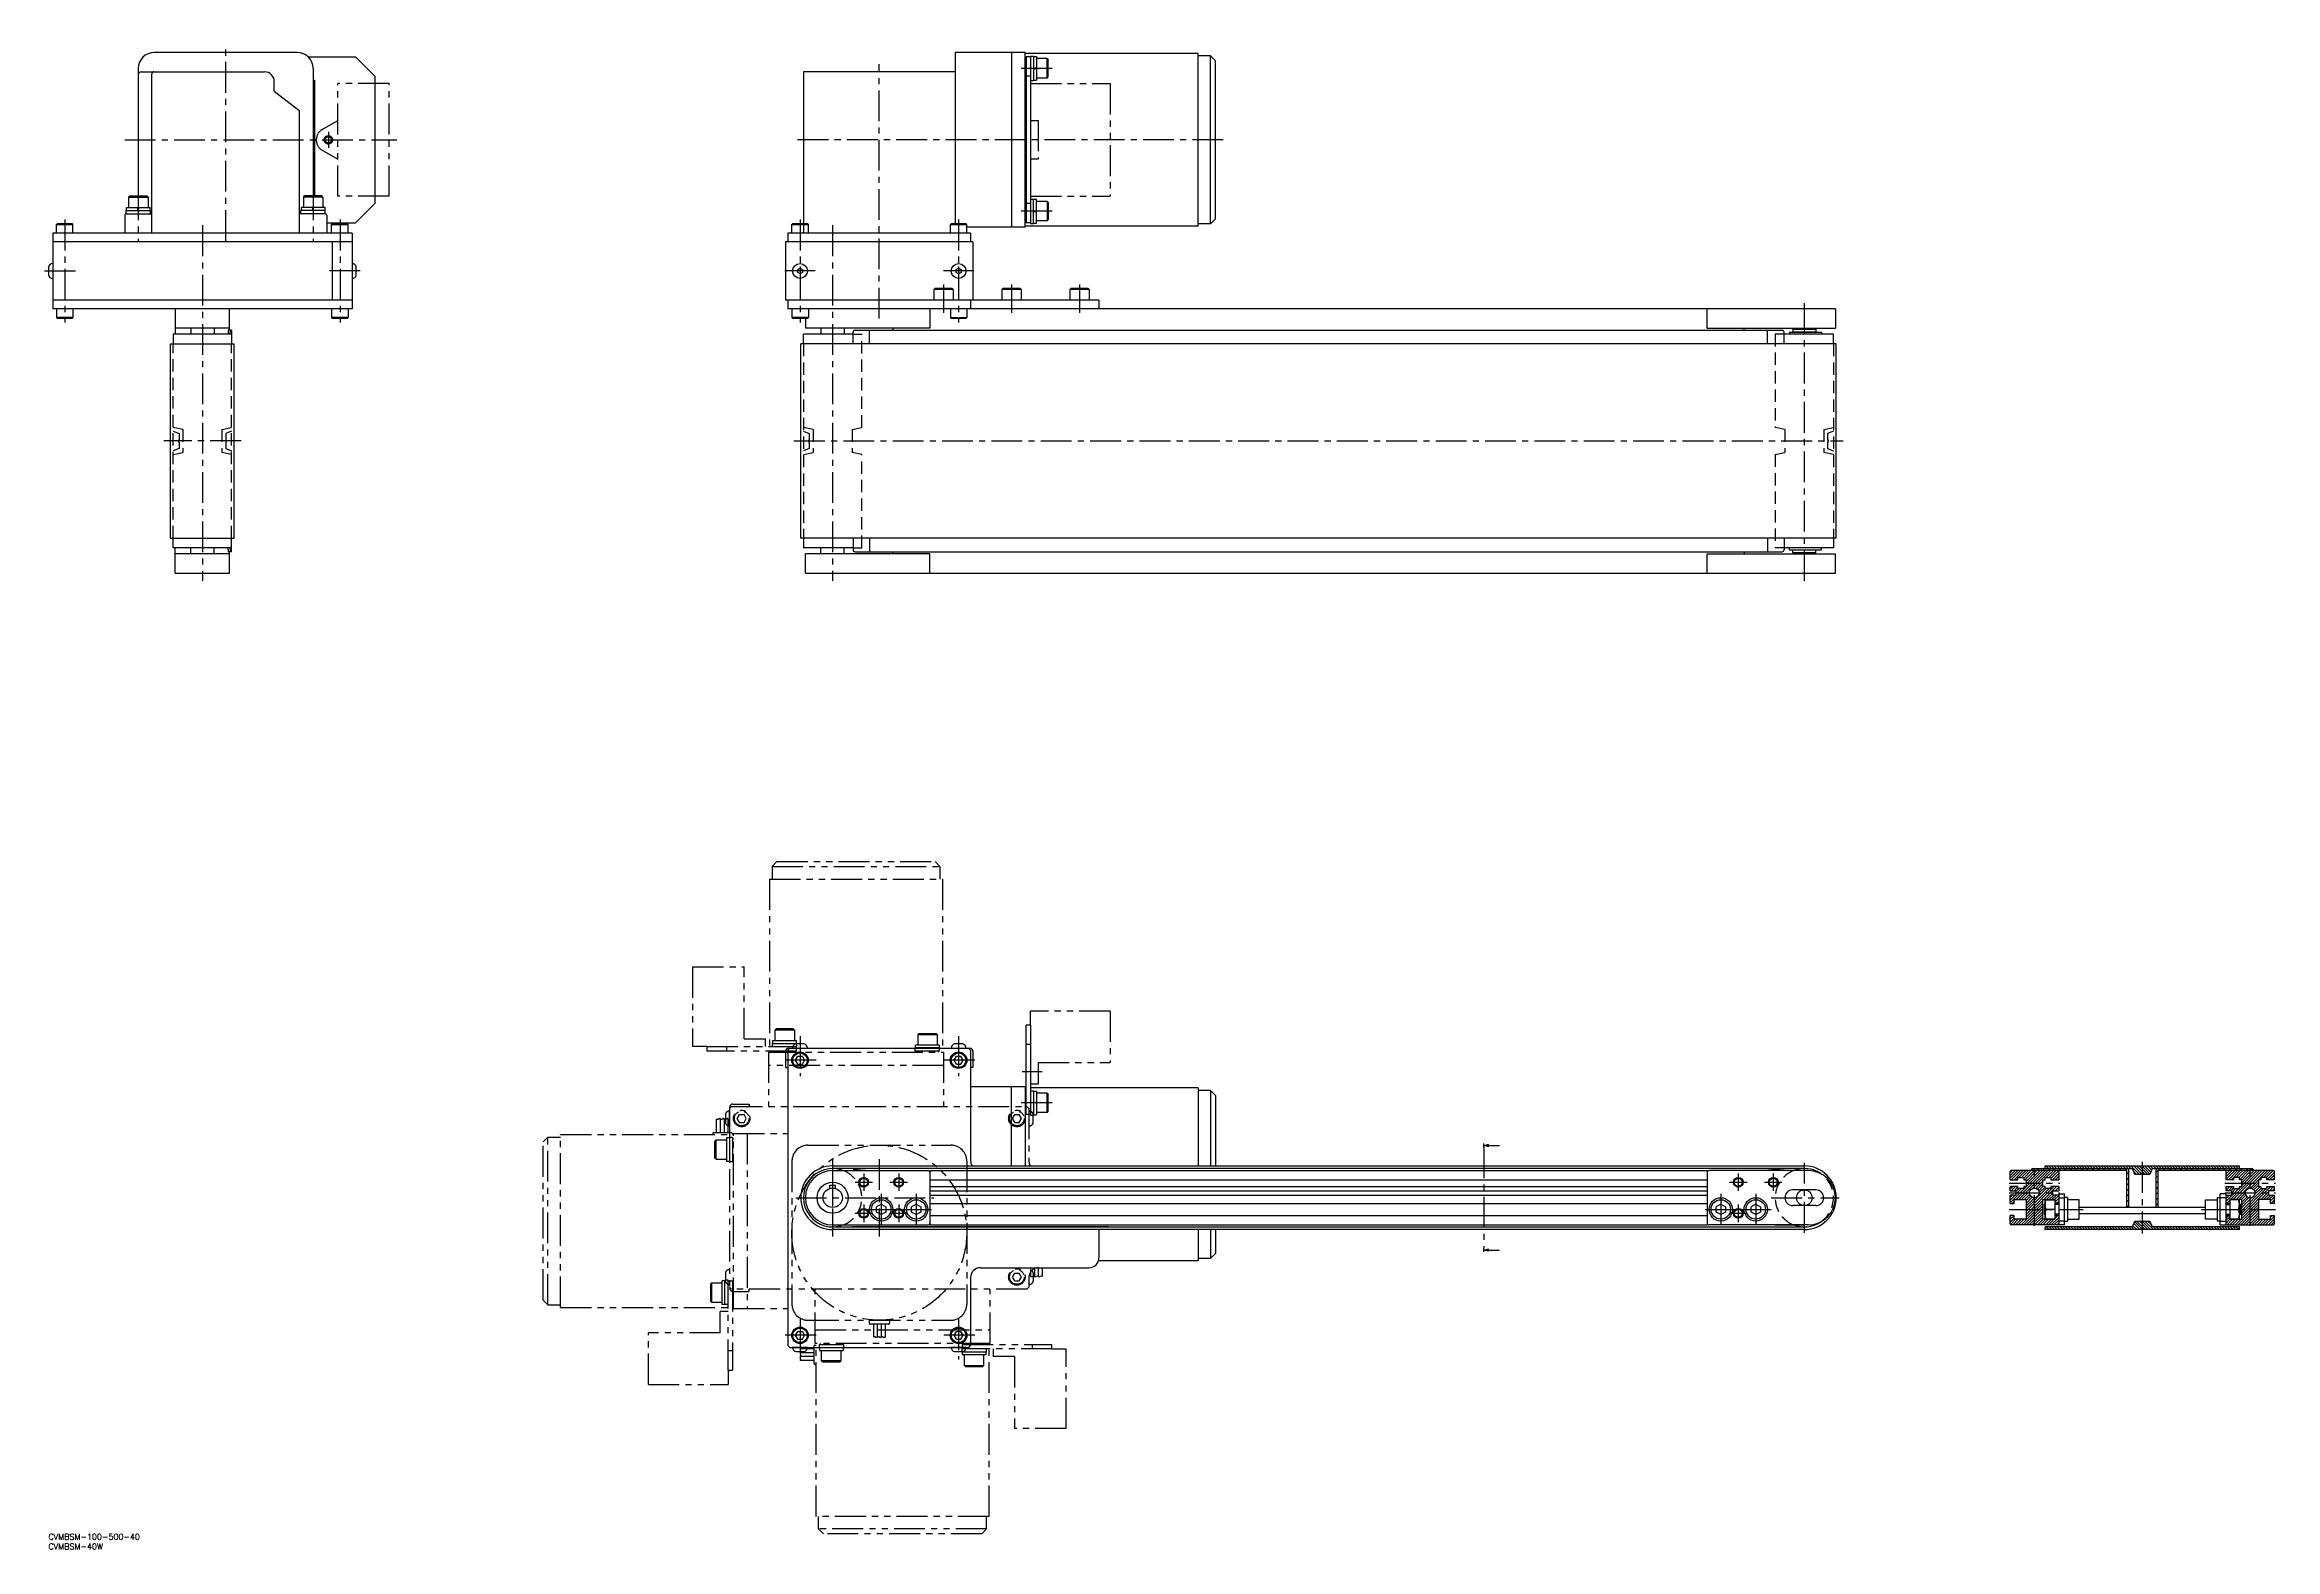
# Model space of a CAD drawing. Extents: x -2 to 1146, y -8 to 767.
import ezdxf

# ---------------------------------------------------------------- set-up
doc = ezdxf.new("R2010")
doc.units = 0
doc.header["$LTSCALE"] = 0.5
for name, pattern in [('CENTER', [50.8, 31.75, -6.35, 6.35, -6.35]), ('DASHED', [19.05, 12.7, -6.35]), ('PHANTOM', [63.5, 31.75, -6.35, 6.35, -6.35, 6.35, -6.35])]:
    doc.linetypes.add(name, pattern=pattern)
doc.layers.get('0').update_dxf_attribs({"linetype": 'CONTINUOUS'})
for name, color, linetype in [('MSM_CENTER', 1, 'CENTER'), ('MSM_CONTINUOUS', 7, 'CONTINUOUS'), ('MSM_DASHED', 4, 'DASHED'), ('MSM_IMAGINARY', 6, 'PHANTOM'), ('MSM_NARROW', 5, 'CONTINUOUS'), ('MSM_PART_NUMBER', 7, 'CONTINUOUS')]:
    doc.layers.add(name, color=color, linetype=linetype)
doc.styles.get("Standard").update_dxf_attribs({"font": 'txt.shx', "height": 6, "bigfont": 'bigfont.shx'})

# ---------------------------------------------------------------- blocks, each defined once
blk = doc.blocks.new('_OPEN30')
at = {"color": 0, "linetype": 'BYBLOCK'}
for p, q in [((-1, 0.27), (0, 0)), ((0, 0), (-1, -0.27)), ((0, 0), (-1, 0))]:
    blk.add_line(p, q, dxfattribs=at)
blk = doc.blocks.new('*U78')
at = {"layer": 'MSM_CONTINUOUS'}
blk.add_lwpolyline([(741.1, 199.9), (746.6, 199.9)], dxfattribs=at)
at = {"layer": 'MSM_CONTINUOUS', "xscale": 2.5, "yscale": 2.5, "zscale": 2.5, "rotation": 180}
blk.add_blockref('_OPEN30', (738.6, 199.9), dxfattribs=at)
blk = doc.blocks.new('*U79')
at = {"layer": 'MSM_CONTINUOUS'}
blk.add_lwpolyline([(741.1, 146.1), (746.6, 146.1)], dxfattribs=at)
at = {"layer": 'MSM_CONTINUOUS', "xscale": 2.5, "yscale": 2.5, "zscale": 2.5, "rotation": 180}
blk.add_blockref('_OPEN30', (738.6, 146.1), dxfattribs=at)
blk = doc.blocks.new('*U80')
at = {"layer": 'MSM_PART_NUMBER'}
blk.add_text('CVMBSM-100-500-40', height=3, dxfattribs=at).set_placement((0, -3))
blk = doc.blocks.new('*U81')
at = {"layer": 'MSM_PART_NUMBER'}
blk.add_text('CVMBSM-40W', height=3, dxfattribs=at).set_placement((0, -8))

msp = doc.modelspace()

# ---------------------------------------------------------------- linework, layer by layer
at = {"layer": 'MSM_CENTER'}
for p, q in [((91.2, 665.5), (91.2, 766.5)), ((427.5, 625.5), (427.5, 756.5)), ((516.4, 754.3), (500.5, 754.3)), ((39.2, 717.5), (179.3, 717.5)), ((144, 721.7), (144, 713.4)), ((604.5, 717.5), (384.5, 717.5)), ((46.2, 692), (46.2, 665.5)), ((136.2, 692), (136.2, 665.5)), ((516.4, 680.8), (500.5, 680.8)), ((8.4, 676.5), (8.4, 623.5)), ((79.2, 673.5), (79.2, 490.5)), ((150, 676.5), (150, 623.5)), ((386.7, 676.5), (386.7, 623.5)), ((403.5, 673.5), (403.5, 490.5)), ((468.3, 676.5), (468.3, 623.5)), ((-2, 650), (14.2, 650)), ((160.4, 650), (144.2, 650)), ((394.5, 650), (378.9, 650)), ((386.7, 652.3), (386.7, 647.8)), ((476.1, 650), (460.5, 650)), ((460.5, 643), (460.5, 628.5)), ((468.3, 652.3), (468.3, 647.8)), ((495.5, 643), (495.5, 628.5)), ((530.5, 643), (530.5, 628.5)), ((903.5, 490.5), (903.5, 634.5)), ((99.1, 562.5), (59.3, 562.5)), ((383.6, 562.5), (923.4, 562.5)), ((386.7, 256.2), (386.7, 235.6)), ((468.3, 256.2), (468.3, 235.6)), ((395, 243.8), (378.5, 243.8)), ((476.6, 243.8), (460.1, 243.8)), ((511.3, 237.8), (501, 237.8)), ((516.4, 221.8), (500.5, 221.8)), ((738.6, 198.9), (738.6, 147.1)), ((403.5, 192.9), (403.5, 153.1)), ((403.5, 184.5), (403.5, 161.5)), ((419.5, 185.5), (419.5, 176.5)), ((427.5, 192.9), (427.5, 153.1)), ((437.5, 185.5), (437.5, 176.5)), ((869.5, 185.5), (869.5, 176.5)), ((887.5, 185.5), (887.5, 176.5)), ((903.5, 155), (903.5, 191)), ((1021.9, 158.5), (1021.9, 187.5)), ((1077.4, 191.4), (1077.4, 154.6)), ((1132.9, 158.5), (1132.9, 187.5)), ((384.5, 173), (455.5, 173)), ((415, 181), (424, 181)), ((428.5, 175), (428.5, 159)), ((433, 181), (442, 181)), ((446.5, 175), (446.5, 159)), ((860.5, 175), (860.5, 159)), ((865, 181), (874, 181)), ((878.5, 175), (878.5, 159)), ((883, 181), (892, 181)), ((886.5, 173), (921.5, 173)), ((1008.9, 180.5), (1034.9, 180.5)), ((1008.9, 175.5), (1034.9, 175.5)), ((1119.9, 180.5), (1145.9, 180.5)), ((1119.9, 175.5), (1145.9, 175.5)), ((415, 165), (424, 165)), ((419.5, 169.5), (419.5, 160.5)), ((420.5, 167), (436.5, 167)), ((433, 165), (442, 165)), ((437.5, 169.5), (437.5, 160.5)), ((438.5, 167), (454.5, 167)), ((852.5, 167), (868.5, 167)), ((865, 165), (874, 165)), ((869.5, 169.5), (869.5, 160.5)), ((870.5, 167), (886.5, 167)), ((1008.9, 167), (1046.9, 167)), ((1107.9, 167), (1145.9, 167)), ((386.7, 110.5), (386.7, 89.8)), ((468.3, 110.5), (468.3, 89.8)), ((395, 102.2), (378.5, 102.2)), ((476.6, 102.2), (460.1, 102.2))]:
    msp.add_line(p, q, dxfattribs=at)
at = {"layer": 'MSM_CONTINUOUS'}
for p, q in [((128, 762.5), (54.4, 762.5)), ((133.6, 760.3), (158, 760.3)), ((158, 760.3), (168, 750.3)), ((466.5, 762.5), (466.5, 674.5)), ((502.5, 762.5), (466.5, 762.5)), ((495.5, 762.5), (495.5, 672.5)), ((502.5, 672.5), (502.5, 762.5)), ((591.5, 762), (502.5, 762)), ((503, 759.8), (502.5, 759.8)), ((503, 760.3), (503, 674.8)), ((505.3, 760.3), (503, 760.3)), ((505.3, 760.5), (505.3, 674.5)), ((505.3, 760.5), (506.9, 760.5)), ((506.9, 760.5), (506.9, 748)), ((506.9, 760.4), (508.4, 760.4)), ((508.4, 760.4), (508.4, 748.2)), ((513.8, 759.3), (508.4, 759.3)), ((513.8, 749.3), (513.8, 759.3)), ((513.8, 759.3), (514.4, 758.7)), ((514.4, 749.9), (514.4, 758.7)), ((591.5, 673), (591.5, 762)), ((598, 760.7), (591.5, 760.7)), ((598, 674.3), (598, 760.7)), ((598, 760.7), (600.5, 758.2)), ((600.5, 676.8), (600.5, 758.2)), ((46.2, 754.3), (46.2, 688.6)), ((47.7, 752.5), (111.2, 752.5)), ((53.2, 669.5), (53.2, 751.5)), ((116.2, 742.5), (116.2, 747.5)), ((136.2, 754.3), (136.2, 688.6)), ((136.2, 748.3), (136.9, 748.3)), ((136.9, 748.3), (136.9, 688.6)), ((168, 750.3), (168, 684.8)), ((388.5, 752.5), (388.5, 669.5)), ((466.5, 752.5), (388.5, 752.5)), ((503, 748.8), (502.5, 748.8)), ((505.3, 750.3), (503, 750.3)), ((505.3, 748), (506.9, 748)), ((506.9, 754.3), (508.4, 754.7)), ((506.9, 753.9), (508.4, 754.3)), ((506.9, 748.2), (508.4, 748.2)), ((513.8, 749.3), (508.4, 749.3)), ((513.8, 749.3), (514.4, 749.9)), ((116.2, 742.5), (128.8, 732.8)), ((129.2, 669.5), (129.2, 732)), ((39.2, 678.5), (39.2, 669.5)), ((40, 681.1), (52.5, 681.1)), ((40, 679.5), (40, 681.1)), ((40, 679.5), (53.2, 679.5)), ((40.1, 682.6), (52.3, 682.6)), ((40.1, 681.1), (40.1, 682.6)), ((41.2, 688), (41.8, 688.6)), ((41.2, 688), (51.2, 688)), ((41.2, 688), (41.2, 682.6)), ((41.8, 688.6), (50.6, 688.6)), ((45.8, 681.1), (46.2, 682.6)), ((46.2, 681.1), (46.6, 682.6)), ((51.2, 688), (50.6, 688.6)), ((51.2, 688), (51.2, 682.6)), ((52.3, 681.1), (52.3, 682.6)), ((52.5, 679.5), (52.5, 681.1)), ((142.4, 679.5), (129.2, 679.5)), ((142.4, 681.1), (129.9, 681.1)), ((129.9, 679.5), (129.9, 681.1)), ((142.3, 682.6), (130.1, 682.6)), ((130.1, 681.1), (130.1, 682.6)), ((131.2, 688), (131.8, 688.6)), ((141.2, 688), (131.2, 688)), ((131.2, 688), (131.2, 682.6)), ((140.6, 688.6), (131.8, 688.6)), ((136.2, 681.1), (135.8, 682.6)), ((136.6, 681.1), (136.2, 682.6)), ((141.2, 688), (140.6, 688.6)), ((141.2, 688), (141.2, 682.6)), ((142.3, 681.1), (142.3, 682.6)), ((142.4, 679.5), (142.4, 681.1)), ((143.2, 678.5), (143.2, 669.5)), ((168, 684.8), (158, 674.8)), ((503, 686.3), (502.5, 686.3)), ((505.3, 684.8), (503, 684.8)), ((505.3, 687), (506.9, 687)), ((506.9, 674.5), (506.9, 687)), ((506.9, 686.9), (508.4, 686.9)), ((506.9, 681.1), (508.4, 680.8)), ((506.9, 680.7), (508.4, 680.4)), ((508.4, 674.7), (508.4, 686.9)), ((513.8, 685.8), (508.4, 685.8)), ((513.8, 685.8), (513.8, 675.8)), ((513.8, 685.8), (514.4, 685.2)), ((514.4, 685.2), (514.4, 676.4)), ((156.2, 669.5), (2.2, 669.5)), ((2.2, 669.5), (2.2, 630.5)), ((4.6, 674.5), (4.1, 674)), ((4.1, 674), (12.6, 674)), ((4.1, 669.5), (4.1, 674)), ((4.6, 674.5), (12.1, 674.5)), ((12.6, 674), (12.1, 674.5)), ((12.6, 669.5), (12.6, 674)), ((143.2, 674.8), (158, 674.8)), ((145.7, 674), (146.2, 674.5)), ((145.7, 674), (154.2, 674)), ((145.7, 669.5), (145.7, 674)), ((146.2, 674.5), (153.7, 674.5)), ((153.7, 674.5), (154.2, 674)), ((154.2, 669.5), (154.2, 674)), ((156.2, 669.5), (156.2, 630.5)), ((474.5, 669.5), (380.5, 669.5)), ((380.5, 669.5), (380.5, 665)), ((383, 674.5), (382.5, 674)), ((382.5, 674), (391, 674)), ((382.5, 669.5), (382.5, 674)), ((383, 674.5), (390.5, 674.5)), ((391, 674), (390.5, 674.5)), ((391, 669.5), (391, 674)), ((464.6, 674.5), (464.1, 674)), ((464.1, 674), (472.6, 674)), ((464.1, 669.5), (464.1, 674)), ((464.6, 674.5), (472.1, 674.5)), ((472.6, 674), (472.1, 674.5)), ((472.6, 669.5), (472.6, 674)), ((502.5, 672.5), (472.6, 672.5)), ((474.5, 669.5), (474.5, 665)), ((503, 675.3), (502.5, 675.3)), ((591.5, 673), (502.5, 673)), ((505.3, 674.8), (503, 674.8)), ((505.3, 674.5), (506.9, 674.5)), ((506.9, 674.7), (508.4, 674.7)), ((513.8, 675.8), (508.4, 675.8)), ((513.8, 675.8), (514.4, 676.4)), ((598, 674.3), (591.5, 674.3)), ((598, 674.3), (600.5, 676.8)), ((156.2, 665), (2.2, 665)), ((146.2, 635), (146.2, 665)), ((475.7, 665), (379.3, 665)), ((379.3, 665), (379.3, 635)), ((474.5, 665), (380.5, 665)), ((475.7, 665), (475.7, 635)), ((0, 652), (0, 648)), ((158.4, 648), (158.4, 652)), ((385.5, 650.7), (386.7, 651.5)), ((385.5, 649.3), (385.5, 650.7)), ((386.7, 648.6), (385.5, 649.3)), ((386.7, 651.5), (388, 650.7)), ((388, 649.3), (386.7, 648.6)), ((388, 650.7), (388, 649.3)), ((467.1, 650.7), (468.3, 651.5)), ((467.1, 649.3), (467.1, 650.7)), ((468.3, 648.6), (467.1, 649.3)), ((468.3, 651.5), (469.6, 650.7)), ((469.6, 649.3), (468.3, 648.6)), ((469.6, 650.7), (469.6, 649.3)), ((156.2, 635), (2.2, 635)), ((540.5, 635), (379.3, 635)), ((380.5, 635), (380.5, 630.5)), ((455.5, 640.4), (456.1, 641)), ((465.5, 640.4), (455.5, 640.4)), ((455.5, 640.4), (455.5, 635)), ((464.9, 641), (456.1, 641)), ((465.5, 640.4), (464.9, 641)), ((465.5, 640.4), (465.5, 635)), ((474.5, 635), (474.5, 630.5)), ((490.5, 640.4), (491.1, 641)), ((500.5, 640.4), (490.5, 640.4)), ((490.5, 640.4), (490.5, 635)), ((499.9, 641), (491.1, 641)), ((500.5, 640.4), (499.9, 641)), ((500.5, 640.4), (500.5, 635)), ((525.5, 640.4), (526.1, 641)), ((535.5, 640.4), (525.5, 640.4)), ((525.5, 640.4), (525.5, 635)), ((534.9, 641), (526.1, 641)), ((535.5, 640.4), (534.9, 641)), ((535.5, 640.4), (535.5, 635)), ((540.5, 635), (540.5, 630.5)), ((156.2, 630.5), (2.2, 630.5)), ((4.1, 630.5), (4.1, 626)), ((12.6, 626), (4.1, 626)), ((4.6, 625.5), (4.1, 626)), ((12.1, 625.5), (4.6, 625.5)), ((12.1, 625.5), (12.6, 626)), ((12.6, 630.5), (12.6, 626)), ((65.2, 630.5), (65.2, 617.5)), ((93.2, 620.5), (65.2, 620.5)), ((73.2, 620.5), (73.2, 617.5)), ((85.2, 620.5), (85.2, 617.5)), ((93.2, 619.5), (93.2, 630.5)), ((145.7, 630.5), (145.7, 626)), ((154.2, 626), (145.7, 626)), ((146.2, 625.5), (145.7, 626)), ((153.7, 625.5), (146.2, 625.5)), ((153.7, 625.5), (154.2, 626)), ((154.2, 630.5), (154.2, 626)), ((919.5, 630.5), (380.5, 630.5)), ((382.5, 630.5), (382.5, 626)), ((391, 626), (382.5, 626)), ((383, 625.5), (382.5, 626)), ((390.5, 625.5), (383, 625.5)), ((389.5, 625.5), (389.5, 620.5)), ((453.5, 620.5), (389.5, 620.5)), ((390.5, 625.5), (391, 626)), ((391, 630.5), (391, 626)), ((397.5, 620.5), (397.5, 617.5)), ((409.5, 620.5), (409.5, 617.5)), ((434.5, 620.5), (434.5, 619.5)), ((453.5, 630.5), (453.5, 620.5)), ((464.1, 630.5), (464.1, 626)), ((464.6, 625.5), (464.1, 626)), ((464.1, 626), (472.6, 626)), ((472.1, 625.5), (464.6, 625.5)), ((472.1, 625.5), (472.6, 626)), ((472.6, 630.5), (472.6, 626)), ((853.5, 620.5), (853.5, 630.5)), ((853.5, 620.5), (919.5, 620.5)), ((872.5, 619.5), (872.5, 620.5)), ((897.7, 620.2), (897.5, 620)), ((897.5, 620), (909.5, 620)), ((897.5, 620), (897.5, 618.7)), ((897.7, 620.2), (909.3, 620.2)), ((899.5, 620.2), (899.5, 620.5)), ((907.5, 620.2), (907.5, 620.5)), ((909.3, 620.2), (909.5, 620)), ((909.3, 620.2), (909.5, 620)), ((909.5, 620), (909.5, 618.7)), ((919.5, 630.5), (919.5, 620.5)), ((62.8, 512.5), (62.8, 612.5)), ((62.8, 612.5), (95.6, 612.5)), ((94.2, 617.5), (64.2, 617.5)), ((64.2, 617.5), (64.2, 612.5)), ((94.2, 619.5), (92.5, 619.5)), ((92.5, 618.5), (92.5, 617.5)), ((93.5, 617.5), (93.5, 618.5)), ((94.2, 619.5), (94.2, 612.5)), ((95.6, 512.5), (95.6, 612.5)), ((919.9, 612.5), (387.1, 612.5)), ((387.1, 512.5), (387.1, 612.5)), ((414, 617.5), (388.5, 617.5)), ((388.5, 612.5), (388.5, 617.5)), ((414, 612.5), (414, 618.5)), ((415, 619.5), (892.1, 619.5)), ((422.5, 612.5), (422.5, 619.5)), ((884.6, 612.5), (884.6, 619.5)), ((893.1, 612.5), (893.1, 618.5)), ((918.5, 617.5), (893.1, 617.5)), ((895.9, 618.5), (912.3, 618.5)), ((895.9, 618.5), (895.9, 617.5)), ((897.5, 618.7), (909.5, 618.7)), ((897.8, 618.7), (897.8, 618.5)), ((909.3, 618.7), (909.3, 618.5)), ((912.3, 618.5), (912.3, 617.5)), ((918.5, 612.5), (918.5, 617.5)), ((919.9, 512.5), (919.9, 612.5)), ((62.8, 512.5), (95.6, 512.5)), ((64.2, 507.5), (64.2, 512.5)), ((94.2, 507.5), (64.2, 507.5)), ((65.2, 494.5), (65.2, 507.5)), ((73.2, 504.5), (73.2, 507.5)), ((85.2, 504.5), (85.2, 507.5)), ((92.5, 506.5), (92.5, 507.5)), ((94.2, 505.5), (92.5, 505.5)), ((93.2, 494.5), (93.2, 505.5)), ((93.5, 507.5), (93.5, 506.5)), ((94.2, 505.5), (94.2, 512.5)), ((919.9, 512.5), (387.1, 512.5)), ((388.5, 512.5), (388.5, 507.5)), ((414, 507.5), (388.5, 507.5)), ((397.5, 504.5), (397.5, 507.5)), ((409.5, 504.5), (409.5, 507.5)), ((414, 512.5), (414, 506.5)), ((415, 505.5), (892.1, 505.5)), ((422.5, 512.5), (422.5, 505.5)), ((434.5, 504.5), (434.5, 505.5)), ((872.5, 505.5), (872.5, 504.5)), ((884.6, 512.5), (884.6, 505.5)), ((893.1, 512.5), (893.1, 506.5)), ((918.5, 507.5), (893.1, 507.5)), ((895.9, 506.5), (895.9, 507.5)), ((895.9, 506.5), (912.3, 506.5)), ((897.5, 506.4), (909.5, 506.4)), ((897.5, 505.1), (897.5, 506.4)), ((897.5, 505.1), (909.5, 505.1)), ((897.7, 504.9), (897.5, 505.1)), ((897.8, 506.4), (897.8, 506.5)), ((909.3, 506.4), (909.3, 506.5)), ((909.3, 504.9), (909.5, 505.1)), ((909.5, 505.1), (909.5, 506.4)), ((912.3, 506.5), (912.3, 507.5)), ((918.5, 512.5), (918.5, 507.5)), ((93.2, 504.5), (65.2, 504.5)), ((65.2, 494.5), (93.2, 494.5)), ((389.5, 494.5), (389.5, 504.5)), ((453.5, 504.5), (389.5, 504.5)), ((389.5, 494.5), (919.5, 494.5)), ((453.5, 494.5), (453.5, 504.5)), ((853.5, 504.5), (919.5, 504.5)), ((853.5, 494.5), (853.5, 504.5)), ((897.7, 504.9), (909.3, 504.9)), ((899.5, 504.5), (899.5, 504.9)), ((907.5, 504.5), (907.5, 504.9)), ((919.5, 494.5), (919.5, 504.5)), ((503, 215.8), (503, 261.8)), ((505.3, 261.8), (503, 261.8)), ((505.3, 261.8), (505.3, 215.5)), ((379.3, 248.3), (379.3, 240)), ((381.5, 250), (380.5, 249)), ((380.5, 249), (380.5, 97)), ((381, 250), (474, 250)), ((382.9, 250), (390.5, 250)), ((384.4, 243.8), (385.6, 245.8)), ((385.6, 241.8), (384.4, 243.8)), ((388.7, 252.2), (384.7, 252.2)), ((385.6, 245.8), (387.9, 245.8)), ((385.6, 241.8), (387.9, 241.8)), ((389, 243.8), (387.9, 245.8)), ((387.9, 241.8), (389, 243.8)), ((464.5, 250), (472.1, 250)), ((466, 243.8), (467.2, 245.8)), ((467.2, 241.8), (466, 243.8)), ((470.3, 252.2), (466.3, 252.2)), ((467.2, 245.8), (469.5, 245.8)), ((467.2, 241.8), (469.5, 241.8)), ((470.6, 243.8), (469.5, 245.8)), ((469.5, 241.8), (470.6, 243.8)), ((474.5, 249), (473.5, 250)), ((474.5, 249), (474.5, 192)), ((475.7, 248.3), (475.7, 240)), ((505.3, 251.8), (503, 251.8)), ((379.3, 240), (380.5, 240)), ((475.7, 240), (474.5, 240)), ((502.5, 230), (474.5, 230)), ((495.5, 189.4), (495.5, 230)), ((502.5, 230), (502.5, 189.4)), ((503, 229.5), (502.5, 229.5)), ((503, 227.3), (502.5, 227.3)), ((591.5, 229.5), (505.3, 229.5)), ((505.3, 228), (506.9, 228)), ((506.9, 228), (506.9, 215.5)), ((506.9, 227.9), (508.4, 227.9)), ((508.4, 227.9), (508.4, 215.7)), ((513.8, 226.8), (508.4, 226.8)), ((513.8, 216.8), (513.8, 226.8)), ((513.8, 226.8), (514.4, 226.2)), ((514.4, 217.4), (514.4, 226.2)), ((591.5, 229.5), (591.5, 189.4)), ((598, 228.2), (591.5, 228.2)), ((598, 228.2), (598, 189.4)), ((598, 228.2), (600.5, 225.7)), ((600.5, 225.7), (600.5, 189.4)), ((503, 216.3), (502.5, 216.3)), ((505.3, 215.8), (503, 215.8)), ((505.3, 215.5), (506.9, 215.5)), ((506.9, 215.7), (508.4, 215.7)), ((513.8, 216.8), (508.4, 216.8)), ((513.8, 216.8), (514.4, 217.4)), ((738.6, 198.9), (738.6, 200.9)), ((403.5, 189.4), (903.5, 189.4)), ((903.5, 188), (403.5, 188)), ((403.5, 187), (452.5, 187)), ((422.4, 188), (414, 187.3)), ((414, 187.3), (414, 187)), ((453.5, 187), (853.5, 187)), ((453.5, 187), (453.5, 159)), ((853.5, 187), (853.5, 159)), ((905.5, 187), (854.5, 187)), ((884.6, 188), (893.1, 187.3)), ((893.1, 187), (893.1, 187.3)), ((1009.4, 182.3), (1009.4, 186.5)), ((1069.4, 187), (1009.9, 187)), ((1020.4, 187), (1020.4, 187.5)), ((1020.9, 188), (1072.4, 188)), ((1027.4, 189.4), (1127.4, 189.4)), ((1027.4, 188), (1027.4, 189.4)), ((1034.4, 186.5), (1034.4, 182.3)), ((1069.4, 168), (1069.4, 187)), ((1070.4, 168), (1070.4, 187)), ((1073.5, 185), (1072.4, 188)), ((1076.9, 185), (1073.5, 185)), ((1081.3, 185), (1077.9, 185)), ((1082.4, 188), (1081.3, 185)), ((1082.4, 188), (1133.9, 188)), ((1084.4, 187), (1084.4, 168)), ((1085.4, 187), (1085.4, 168)), ((1144.9, 187), (1085.4, 187)), ((1120.4, 186.5), (1120.4, 182.3)), ((1127.4, 188), (1127.4, 189.4)), ((1134.4, 187.5), (1134.4, 187)), ((1145.4, 182.3), (1145.4, 186.5)), ((402, 179.4), (405, 179.4)), ((402, 177.8), (402, 179.4)), ((405, 177.8), (405, 179.4)), ((453.5, 182.2), (853.5, 182.2)), ((453.5, 178.7), (853.5, 178.7)), ((453.5, 176.6), (853.5, 176.6)), ((453.5, 174.4), (853.5, 174.4)), ((909.5, 177), (897.5, 177)), ((1009.4, 182.3), (1013.4, 182.3)), ((1013.4, 178.8), (1009.4, 178.8)), ((1009.4, 176.6), (1009.4, 178.8)), ((1009.4, 176.6), (1012.4, 176.6)), ((1012.4, 174.4), (1009.4, 174.4)), ((1009.4, 170.1), (1009.4, 174.4)), ((1012.4, 176.6), (1012.4, 174.4)), ((1013.4, 182.3), (1013.4, 183.4)), ((1013.4, 183.4), (1016.4, 183.4)), ((1013.4, 177.7), (1013.4, 178.8)), ((1016.4, 177.7), (1013.4, 177.7)), ((1016.4, 183.4), (1016.4, 182.3)), ((1016.4, 182.3), (1017.6, 182.3)), ((1017.6, 178.8), (1016.4, 178.8)), ((1016.4, 178.8), (1016.4, 177.7)), ((1017.6, 182.3), (1017.6, 178.8)), ((1026.2, 178.8), (1026.2, 182.3)), ((1026.2, 182.3), (1027.4, 182.3)), ((1027.4, 178.8), (1026.2, 178.8)), ((1027.4, 182.3), (1027.4, 183.4)), ((1027.4, 183.4), (1030.4, 183.4)), ((1027.4, 177.7), (1027.4, 178.8)), ((1030.4, 177.7), (1027.4, 177.7)), ((1030.4, 183.4), (1030.4, 182.3)), ((1030.4, 182.3), (1034.4, 182.3)), ((1034.4, 178.8), (1030.4, 178.8)), ((1030.4, 178.8), (1030.4, 177.7)), ((1031.4, 174.4), (1031.4, 176.6)), ((1031.4, 176.6), (1034.4, 176.6)), ((1034.4, 174.4), (1031.4, 174.4)), ((1034.4, 178.8), (1034.4, 176.6)), ((1034.4, 175), (1034.4, 159)), ((1034.4, 175), (1037.4, 175)), ((1034.4, 173), (1037.4, 173)), ((1037.4, 159), (1037.4, 175)), ((1038.9, 173.1), (1037.4, 173.1)), ((1038.9, 173.1), (1038.9, 160.9)), ((1115.9, 173.1), (1117.4, 173.1)), ((1115.9, 173.1), (1115.9, 160.9)), ((1120.4, 175), (1117.4, 175)), ((1117.4, 159), (1117.4, 175)), ((1120.4, 173), (1117.4, 173)), ((1124.4, 182.3), (1120.4, 182.3)), ((1120.4, 178.8), (1120.4, 176.6)), ((1120.4, 178.8), (1124.4, 178.8)), ((1123.4, 176.6), (1120.4, 176.6)), ((1120.4, 175), (1120.4, 159)), ((1120.4, 174.4), (1123.4, 174.4)), ((1123.4, 174.4), (1123.4, 176.6)), ((1127.4, 183.4), (1124.4, 183.4)), ((1124.4, 183.4), (1124.4, 182.3)), ((1124.4, 178.8), (1124.4, 177.7)), ((1124.4, 177.7), (1127.4, 177.7)), ((1127.4, 182.3), (1127.4, 183.4)), ((1128.6, 182.3), (1127.4, 182.3)), ((1127.4, 177.7), (1127.4, 178.8)), ((1127.4, 178.8), (1128.6, 178.8)), ((1128.6, 178.8), (1128.6, 182.3)), ((1138.4, 182.3), (1137.2, 182.3)), ((1137.2, 182.3), (1137.2, 178.8)), ((1137.2, 178.8), (1138.4, 178.8)), ((1141.4, 183.4), (1138.4, 183.4)), ((1138.4, 183.4), (1138.4, 182.3)), ((1138.4, 178.8), (1138.4, 177.7)), ((1138.4, 177.7), (1141.4, 177.7)), ((1141.4, 182.3), (1141.4, 183.4)), ((1145.4, 182.3), (1141.4, 182.3)), ((1141.4, 177.7), (1141.4, 178.8)), ((1141.4, 178.8), (1145.4, 178.8)), ((1145.4, 176.6), (1142.4, 176.6)), ((1142.4, 176.6), (1142.4, 174.4)), ((1142.4, 174.4), (1145.4, 174.4)), ((1145.4, 176.6), (1145.4, 178.8)), ((1145.4, 170.1), (1145.4, 174.4)), ((428.5, 169.7), (426.1, 168.4)), ((426.1, 165.6), (426.1, 168.4)), ((428.5, 164.3), (426.1, 165.6)), ((428.5, 169.7), (430.9, 168.4)), ((430.9, 165.6), (428.5, 164.3)), ((430.9, 168.4), (430.9, 165.6)), ((446.5, 169.7), (444.1, 168.4)), ((444.1, 165.6), (444.1, 168.4)), ((446.5, 164.3), (444.1, 165.6)), ((446.5, 169.7), (448.9, 168.4)), ((448.9, 165.6), (446.5, 164.3)), ((448.9, 168.4), (448.9, 165.6)), ((453.5, 170.1), (853.5, 170.1)), ((453.5, 163.9), (853.5, 163.9)), ((860.5, 169.7), (858.1, 168.4)), ((858.1, 165.6), (858.1, 168.4)), ((860.5, 164.3), (858.1, 165.6)), ((860.5, 169.7), (862.9, 168.4)), ((862.9, 165.6), (860.5, 164.3)), ((862.9, 168.4), (862.9, 165.6)), ((878.5, 169.7), (876.1, 168.4)), ((876.1, 165.6), (876.1, 168.4)), ((878.5, 164.3), (876.1, 165.6)), ((878.5, 169.7), (880.9, 168.4)), ((880.9, 165.6), (878.5, 164.3)), ((880.9, 168.4), (880.9, 165.6)), ((909.5, 169), (897.5, 169)), ((1009.4, 170.1), (1011.4, 170.1)), ((1011.4, 163.9), (1009.4, 163.9)), ((1009.4, 159.5), (1009.4, 163.9)), ((1011.4, 170.1), (1011.4, 172.1)), ((1011.4, 172.1), (1017.6, 172.1)), ((1011.4, 161.9), (1011.4, 163.9)), ((1017.6, 161.9), (1011.4, 161.9)), ((1017.6, 172.1), (1017.6, 161.9)), ((1026.2, 161.9), (1026.2, 172.1)), ((1026.2, 172.1), (1032.4, 172.1)), ((1032.4, 161.9), (1026.2, 161.9)), ((1026.9, 169.5), (1027.4, 170)), ((1026.9, 169.5), (1026.9, 164.5)), ((1026.9, 164.5), (1027.4, 164)), ((1027.4, 162), (1027.4, 172)), ((1027.4, 172), (1032.4, 172)), ((1027.4, 162), (1032.4, 162)), ((1032.4, 167), (1027.8, 167)), ((1032.4, 172.1), (1032.4, 161.9)), ((1032.4, 170.1), (1034.4, 170.1)), ((1034.4, 170), (1032.4, 170)), ((1032.4, 164), (1034.4, 164)), ((1034.4, 163.9), (1032.4, 163.9)), ((1037.4, 161), (1034.4, 161)), ((1037.4, 160.9), (1038.9, 160.9)), ((1044.9, 172), (1038.9, 172)), ((1038.9, 162), (1044.9, 162)), ((1044.9, 162), (1044.9, 172)), ((1109.9, 168), (1044.9, 168)), ((1109.9, 164.8), (1044.9, 164.8)), ((1072.4, 158), (1073.5, 161)), ((1073.5, 161), (1076.9, 161)), ((1077.9, 161), (1081.3, 161)), ((1081.3, 161), (1082.4, 158)), ((1109.9, 172), (1115.9, 172)), ((1109.9, 162), (1109.9, 172)), ((1115.9, 162), (1109.9, 162)), ((1117.4, 160.9), (1115.9, 160.9)), ((1117.4, 161), (1120.4, 161)), ((1122.4, 170.1), (1120.4, 170.1)), ((1120.4, 170), (1122.4, 170)), ((1122.4, 164), (1120.4, 164)), ((1120.4, 163.9), (1122.4, 163.9)), ((1128.6, 172.1), (1122.4, 172.1)), ((1122.4, 172.1), (1122.4, 161.9)), ((1127.4, 172), (1122.4, 172)), ((1122.4, 167), (1126.9, 167)), ((1127.4, 162), (1122.4, 162)), ((1122.4, 161.9), (1128.6, 161.9)), ((1127.4, 162), (1127.4, 172)), ((1127.9, 169.5), (1127.4, 170)), ((1127.9, 164.5), (1127.4, 164)), ((1127.9, 169.5), (1127.9, 164.5)), ((1128.6, 161.9), (1128.6, 172.1)), ((1143.4, 172.1), (1137.2, 172.1)), ((1137.2, 172.1), (1137.2, 161.9)), ((1137.2, 161.9), (1143.4, 161.9)), ((1143.4, 170.1), (1143.4, 172.1)), ((1145.4, 170.1), (1143.4, 170.1)), ((1143.4, 161.9), (1143.4, 163.9)), ((1143.4, 163.9), (1145.4, 163.9)), ((1145.4, 159.5), (1145.4, 163.9)), ((403.5, 159), (452.5, 159)), ((403.5, 158), (903.5, 158)), ((903.5, 156.6), (403.5, 156.6)), ((545.5, 158), (413.5, 158)), ((453.5, 159), (853.5, 159)), ((540.5, 156.6), (540.5, 142)), ((591.5, 156.6), (591.5, 140.5)), ((598, 156.6), (598, 141.8)), ((600.5, 156.6), (600.5, 144.3)), ((905.5, 159), (854.5, 159)), ((888.5, 159), (903.5, 159)), ((1033.9, 159), (1009.9, 159)), ((1072.4, 158), (1027.4, 158)), ((1027.4, 156.6), (1027.4, 158)), ((1127.4, 156.6), (1027.4, 156.6)), ((1037.4, 159), (1034.4, 159)), ((1127.4, 158), (1082.4, 158)), ((1117.4, 159), (1120.4, 159)), ((1120.9, 159), (1144.9, 159)), ((1127.4, 156.6), (1127.4, 158)), ((591.5, 140.5), (540.3, 140.5)), ((598, 141.8), (591.5, 141.8)), ((598, 141.8), (600.5, 144.3)), ((738.6, 145.1), (738.6, 147.1)), ((474.5, 132), (474.5, 97)), ((479.5, 137), (535.5, 137)), ((505.3, 137), (505.3, 132.5)), ((507.3, 137), (507.3, 132.5)), ((509.3, 137), (509.3, 132.5)), ((511.3, 137), (511.3, 132.5)), ((384.4, 102.2), (385.6, 104.2)), ((385.6, 104.2), (387.9, 104.2)), ((389, 102.2), (387.9, 104.2)), ((466, 102.2), (467.2, 104.2)), ((467.2, 104.2), (469.5, 104.2)), ((470.6, 102.2), (469.5, 104.2)), ((380.5, 97), (381.5, 96)), ((381.5, 96), (473.5, 96)), ((390.5, 96), (382.9, 96)), ((385.6, 100.2), (384.4, 102.2)), ((384.7, 93.8), (388.7, 93.8)), ((385.6, 100.2), (387.9, 100.2)), ((387.9, 100.2), (389, 102.2)), ((472.1, 96), (464.5, 96)), ((467.2, 100.2), (466, 102.2)), ((466.3, 93.8), (470.3, 93.8)), ((467.2, 100.2), (469.5, 100.2)), ((469.5, 100.2), (470.6, 102.2)), ((473.5, 96), (474.5, 97))]:
    msp.add_line(p, q, dxfattribs=at)
for centre, radius in [((144, 717.5), 1.62), ((386.7, 650), 3.8), ((468.3, 650), 3.8), ((386.7, 243.8), 4.25), ((386.7, 243.8), 3.75), ((468.3, 243.8), 4.25), ((468.3, 243.8), 3.75), ((403.5, 173), 8), ((403.5, 173), 5), ((419.5, 181), 2.07), ((428.5, 167), 6), ((437.5, 181), 2.07), ((446.5, 167), 6), ((860.5, 167), 6), ((869.5, 181), 2.07), ((878.5, 167), 6), ((887.5, 181), 2.07), ((903.5, 173), 4), ((1021.9, 175.5), 2.5), ((1132.9, 175.5), 2.5), ((419.5, 165), 2.07), ((428.5, 167), 5), ((437.5, 165), 2.07), ((446.5, 167), 5), ((860.5, 167), 5), ((869.5, 165), 2.07), ((878.5, 167), 5), ((386.7, 102.2), 4.25), ((386.7, 102.2), 3.75), ((468.3, 102.2), 4.25), ((468.3, 102.2), 3.75)]:
    msp.add_circle(centre, radius, dxfattribs=at)
for centre, radius, start, end in [((54.4, 754.3), 8.2, 90, 180), ((128, 754.3), 8.2, 0, 90), ((47.7, 751), 1.5, 90, 180), ((54.2, 751.5), 1, 90, 180), ((111.2, 747.5), 5, 0, 90), ((128.2, 732), 1, 0, 52.4315), ((40.2, 678.5), 1, 90, 180), ((142.2, 678.5), 1, 0, 90), ((2.1, 651.7), 2.12, 87.2573, 171.3215), ((2.1, 648.3), 2.12, 188.6785, 272.7427), ((156.3, 651.7), 2.12, 8.6785, 92.7427), ((156.3, 648.3), 2.12, 267.2573, 351.3215), ((98.5, 618.5), 6.05, 170.2572, 179.7808), ((99.5, 618.5), 6.05, 170.2572, 179.7808), ((415, 618.5), 1, 90, 180), ((892.1, 618.5), 1, 0, 90), ((98.5, 506.5), 6.05, 180.2192, 189.7428), ((99.5, 506.5), 6.05, 180.2192, 189.7428), ((415, 506.5), 1, 180, 270), ((892.1, 506.5), 1, 270, 0), ((381, 248.3), 1.7, 90, 180), ((385, 250.1), 2.12, 98.6785, 182.7427), ((388.4, 250.1), 2.12, 357.2573, 81.3215), ((466.6, 250.1), 2.12, 98.6785, 182.7427), ((470, 250.1), 2.12, 357.2573, 81.3215), ((474, 248.3), 1.7, 0, 90), ((403.5, 173), 16.4, 90, 270), ((403.5, 173), 15, 68.9605, 291.0395), ((403.5, 173), 14, 90, 270), ((422.5, 187.5), 0.5, 90, 95), ((452.5, 186), 1, 0, 90), ((479.5, 192), 5, 180, 211.3323), ((854.5, 186), 1, 90, 180), ((884.6, 187.5), 0.5, 85, 90), ((903.5, 173), 15, 56.633, 111.0395), ((903.5, 173), 16.4, 270, 90), ((905.5, 173), 14, 270, 90), ((1009.9, 186.5), 0.5, 90, 180), ((1020.9, 187.5), 0.5, 90, 180), ((1033.9, 186.5), 0.5, 0, 90), ((1069.4, 187), 1, 0, 90), ((1077.4, 185), 0.5, 0, 180), ((1085.4, 187), 1, 90, 180), ((1120.9, 186.5), 0.5, 90, 180), ((1133.9, 187.5), 0.5, 0, 90), ((1144.9, 186.5), 0.5, 0, 90), ((897.5, 173), 4, 90, 270), ((909.5, 173), 4, 270, 90), ((1034.6, 169.5), 7.22, 159.7438, 200.2562), ((1034.6, 164.5), 7.22, 159.7438, 200.2562), ((1077.4, 161), 0.5, 180, 0), ((1120.2, 169.5), 7.22, 339.7438, 20.2562), ((1120.2, 164.5), 7.22, 339.7438, 20.2562), ((452.5, 160), 1, 270, 0), ((854.5, 160), 1, 180, 270), ((903.5, 173), 15, 248.9605, 303.367), ((1009.9, 159.5), 0.5, 180, 270), ((1033.9, 159.5), 0.5, 270, 0), ((1120.9, 159.5), 0.5, 180, 270), ((1144.9, 159.5), 0.5, 270, 0), ((535.5, 142), 5, 270, 0), ((479.5, 132), 5, 90, 180), ((385, 95.9), 2.12, 177.2573, 261.3215), ((388.4, 95.9), 2.12, 278.6785, 2.7427), ((466.6, 95.9), 2.12, 177.2573, 261.3215), ((470, 95.9), 2.12, 278.6785, 2.7427)]:
    msp.add_arc(centre, radius, start, end, dxfattribs=at)
at = {"layer": 'MSM_DASHED'}
for p, q in [((64.2, 512.5), (64.2, 612.5)), ((94.2, 512.5), (94.2, 612.5)), ((388.5, 612.5), (388.5, 512.5)), ((414, 617.5), (418.5, 617.5)), ((418.5, 569.5), (418.5, 617.5)), ((893.1, 617.5), (888.5, 617.5)), ((888.5, 617.5), (888.5, 569.5)), ((918.5, 612.5), (918.5, 512.5)), ((69.2, 568.4), (64.2, 569.5)), ((64.2, 567.5), (67.2, 566.4)), ((67.2, 566.4), (67.2, 563)), ((69.2, 568.4), (69.2, 556.6)), ((89.2, 568.4), (94.2, 569.5)), ((89.2, 568.4), (89.2, 556.6)), ((94.2, 567.5), (91.2, 566.4)), ((91.2, 566.4), (91.2, 563)), ((393.5, 568.4), (388.5, 569.5)), ((388.5, 567.5), (391.5, 566.4)), ((391.5, 566.4), (391.5, 563)), ((393.5, 568.4), (393.5, 556.6)), ((413.5, 568.4), (418.5, 569.5)), ((413.5, 568.4), (413.5, 556.6)), ((893.5, 568.4), (888.5, 569.5)), ((893.5, 568.4), (893.5, 556.6)), ((913.5, 568.4), (918.5, 569.5)), ((913.5, 568.4), (913.5, 556.6)), ((918.5, 567.5), (915.5, 566.4)), ((915.5, 566.4), (915.5, 563)), ((67.2, 558.6), (64.2, 557.5)), ((64.2, 555.5), (69.2, 556.6)), ((67.2, 562), (67.2, 558.6)), ((94.2, 555.5), (89.2, 556.6)), ((91.2, 562), (91.2, 558.6)), ((91.2, 558.6), (94.2, 557.5)), ((391.5, 558.6), (388.5, 557.5)), ((388.5, 555.5), (393.5, 556.6)), ((391.5, 562), (391.5, 558.6)), ((418.5, 555.5), (413.5, 556.6)), ((418.5, 507.5), (418.5, 555.5)), ((888.5, 555.5), (893.5, 556.6)), ((888.5, 555.5), (888.5, 507.5)), ((918.5, 555.5), (913.5, 556.6)), ((915.5, 562), (915.5, 558.6)), ((915.5, 558.6), (918.5, 557.5)), ((414, 507.5), (418.5, 507.5)), ((893.1, 507.5), (888.5, 507.5))]:
    msp.add_line(p, q, dxfattribs=at)
for centre, radius, start, end in [((67.2, 562.5), 0.5, 90, 270), ((91.2, 562.5), 0.5, 270, 90), ((391.5, 562.5), 0.5, 90, 270), ((915.5, 562.5), 0.5, 270, 90), ((403.5, 173), 15, 291.0395, 68.9605), ((903.5, 173), 15, 111.0395, 248.9605), ((903.5, 173), 15, 303.367, 56.633)]:
    msp.add_arc(centre, radius, start, end, dxfattribs=at)
at = {"layer": 'MSM_IMAGINARY'}
for p, q in [((175.3, 746.5), (148.8, 746.5)), ((148.8, 688.5), (148.8, 746.5)), ((175.3, 688.5), (175.3, 746.5)), ((505.3, 746.5), (546.3, 746.5)), ((546.3, 746.5), (546.3, 688.5)), ((140.9, 722.9), (148.8, 727.5)), ((505.3, 727.5), (509.3, 727.5)), ((509.3, 727.5), (509.3, 707.6)), ((140.9, 712.2), (148.8, 707.6)), ((509.3, 707.6), (505.3, 707.6)), ((175.3, 688.5), (148.8, 688.5)), ((505.3, 688.5), (546.3, 688.5)), ((372.3, 343.5), (374.8, 346)), ((374.8, 346), (456.2, 346)), ((458.7, 343.5), (456.2, 346)), ((371, 337), (460, 337)), ((371, 337), (371, 250.8)), ((372.3, 343.5), (458.7, 343.5)), ((372.3, 343.5), (372.3, 337)), ((458.7, 343.5), (458.7, 337)), ((460, 337), (460, 248)), ((331.4, 291.8), (357.9, 291.8)), ((331.4, 291.8), (331.4, 250.8)), ((357.9, 254.8), (357.9, 291.8)), ((546.3, 269.1), (505.3, 269.1)), ((505.3, 261.8), (505.3, 269.1)), ((546.3, 269.1), (546.3, 242.6)), ((357.9, 254.8), (368.9, 254.8)), ((368.9, 250.8), (368.9, 254.8)), ((372.7, 253.9), (384.9, 253.9)), ((372.7, 252.4), (372.7, 253.9)), ((373.8, 259.3), (374.4, 259.9)), ((383.8, 259.3), (373.8, 259.3)), ((373.8, 259.3), (373.8, 253.9)), ((383.2, 259.9), (374.4, 259.9)), ((383.8, 259.3), (383.2, 259.9)), ((383.8, 259.3), (383.8, 253.9)), ((384.9, 252.4), (384.9, 253.9)), ((447.3, 257), (447.9, 257.6)), ((447.3, 257), (457.3, 257)), ((447.3, 257), (447.3, 251.6)), ((447.9, 257.6), (456.7, 257.6)), ((457.3, 257), (456.7, 257.6)), ((457.3, 257), (457.3, 251.6)), ((338.8, 250.8), (331.4, 250.8)), ((338.8, 250.8), (385, 250.8)), ((338.8, 250.8), (338.8, 248.5)), ((384.8, 248.5), (338.8, 248.5)), ((348.8, 250.8), (348.8, 248.5)), ((370.5, 248), (460.5, 248)), ((370.5, 248), (370.5, 220)), ((371, 248.5), (371, 248)), ((372.5, 252.4), (385, 252.4)), ((372.5, 250.8), (372.5, 252.4)), ((373.3, 248.5), (373.3, 248)), ((384.3, 248.5), (384.3, 248)), ((384.8, 250.8), (384.8, 248.5)), ((385, 250.8), (385, 252.4)), ((458.5, 250.1), (446, 250.1)), ((446, 248.5), (446, 250.1)), ((458.5, 248.5), (446, 248.5)), ((458.4, 251.6), (446.2, 251.6)), ((446.2, 250.1), (446.2, 251.6)), ((446.8, 248.5), (446.8, 248)), ((457.8, 248.5), (457.8, 248)), ((458.4, 250.1), (458.4, 251.6)), ((458.5, 248.5), (458.5, 250.1)), ((460.5, 248), (460.5, 220)), ((509.3, 242.6), (509.3, 231.6)), ((509.3, 242.6), (546.3, 242.6)), ((460.5, 241), (370.5, 241)), ((505.3, 231.6), (509.3, 231.6)), ((351.5, 220), (350.5, 219)), ((350.5, 219.5), (350.5, 126.5)), ((351.5, 220), (503.5, 220)), ((352.2, 221.2), (360.5, 221.2)), ((360.5, 221.2), (360.5, 220)), ((503.5, 220), (504.5, 219)), ((504.5, 219), (504.5, 192)), ((343.8, 206.5), (343.8, 213.5)), ((345.8, 206.5), (345.8, 213.5)), ((347.8, 206.5), (347.8, 213.5)), ((348.3, 215.8), (348.3, 211.8)), ((349.8, 206.5), (349.8, 213.5)), ((350.5, 210), (350.5, 217.6)), ((354.4, 213.8), (355.6, 215.8)), ((355.6, 211.8), (354.4, 213.8)), ((355.6, 215.8), (357.9, 215.8)), ((355.6, 211.8), (357.9, 211.8)), ((359, 213.8), (357.9, 215.8)), ((357.9, 211.8), (359, 213.8)), ((496, 213.8), (497.2, 215.8)), ((497.2, 211.8), (496, 213.8)), ((497.2, 215.8), (499.5, 215.8)), ((497.2, 211.8), (499.5, 211.8)), ((500.6, 213.8), (499.5, 215.8)), ((499.5, 211.8), (500.6, 213.8)), ((504.5, 217.6), (504.5, 210)), ((506.7, 211.8), (506.7, 215.8)), ((257, 204.2), (254.5, 201.7)), ((254.5, 120.3), (254.5, 201.7)), ((257, 117.8), (257, 204.2)), ((257, 204.2), (263.5, 204.2)), ((263.5, 116.5), (263.5, 205.5)), ((263.5, 205.5), (352.5, 205.5)), ((341.8, 206), (341.8, 205.5)), ((342.3, 206.5), (351.3, 206.5)), ((343.5, 202.8), (342.9, 202.2)), ((342.9, 193.4), (342.9, 202.2)), ((343.5, 192.8), (343.5, 202.8)), ((343.5, 202.8), (348.9, 202.8)), ((348.9, 203.9), (348.9, 191.7)), ((350.4, 203.9), (348.9, 203.9)), ((350.4, 204), (350.4, 191.5)), ((352, 204), (350.4, 204)), ((351.8, 206), (351.8, 205.5)), ((352, 204), (352, 191.5)), ((352, 203.3), (352.5, 203.3)), ((352.5, 116), (352.5, 206)), ((352.5, 206), (380.5, 206)), ((359.5, 206), (359.5, 116)), ((390.8, 200), (464.3, 200)), ((343.5, 192.8), (342.9, 193.4)), ((343.5, 192.8), (348.9, 192.8)), ((350.4, 191.7), (348.9, 191.7)), ((352, 191.5), (350.4, 191.5)), ((352, 192.3), (352.5, 192.3)), ((382.5, 191.8), (382.5, 118.2)), ((472.5, 191.8), (472.5, 118.2)), ((341.2, 129.2), (340.6, 128.6)), ((340.6, 128.6), (340.6, 119.8)), ((341.2, 129.2), (341.2, 119.2)), ((341.2, 129.2), (346.6, 129.2)), ((346.6, 118.1), (346.6, 130.3)), ((348.1, 130.3), (346.6, 130.3)), ((348.1, 118), (348.1, 130.5)), ((349.7, 130.5), (348.1, 130.5)), ((348.3, 134.2), (348.3, 130.2)), ((349.7, 84.2), (349.7, 130.5)), ((349.7, 130.3), (352, 130.3)), ((350.5, 127), (351.5, 126)), ((352, 130.3), (352, 84.2)), ((352, 129.7), (352.5, 129.7)), ((496, 132.2), (497.2, 134.2)), ((497.2, 130.2), (496, 132.2)), ((497.2, 134.2), (499.5, 134.2)), ((497.2, 130.2), (499.5, 130.2)), ((500.6, 132.2), (499.5, 134.2)), ((499.5, 130.2), (500.6, 132.2)), ((504.5, 127), (503.5, 126)), ((504.5, 132), (504.5, 128.4)), ((504.5, 132), (504.5, 127)), ((506.7, 134.2), (506.7, 130.2)), ((257, 117.8), (254.5, 120.3)), ((257, 117.8), (263.5, 117.8)), ((263.5, 116.5), (349.7, 116.5)), ((341.2, 119.2), (340.6, 119.8)), ((341.2, 119.2), (346.6, 119.2)), ((348.1, 118.1), (346.6, 118.1)), ((349.7, 118), (348.1, 118)), ((503.5, 126), (351.5, 126)), ((352, 118.7), (352.5, 118.7)), ((352, 116.5), (352.5, 116.5)), ((352.2, 124.8), (360.5, 124.8)), ((352.5, 116), (380.5, 116)), ((360.5, 124.8), (360.5, 126)), ((394.5, 98), (394.5, 126)), ((484.5, 98), (484.5, 126)), ((308.7, 76.9), (308.7, 103.4)), ((345.7, 103.4), (308.7, 103.4)), ((345.7, 103.4), (345.7, 114.4)), ((349.7, 114.4), (345.7, 114.4)), ((390.8, 110), (464.3, 110)), ((394.5, 105), (484.5, 105)), ((422.3, 110), (422.3, 108.5)), ((432.3, 108), (422.8, 108)), ((424.5, 108), (424.5, 101.3)), ((426.5, 101.3), (426.5, 108)), ((428.5, 108), (428.5, 101.3)), ((430.5, 108), (430.5, 101.3)), ((432.8, 110), (432.8, 108.5)), ((349.7, 94.3), (352, 94.3)), ((394, 95.2), (387, 95.2)), ((394, 93.2), (387, 93.2)), ((394, 87.7), (394, 96.7)), ((484.5, 98), (394.5, 98)), ((394.5, 97.2), (395, 97.2)), ((395, 9), (395, 98)), ((396.5, 97.5), (396.5, 95.9)), ((396.5, 97.5), (409, 97.5)), ((396.5, 95.9), (409, 95.9)), ((396.7, 95.9), (396.7, 94.4)), ((396.7, 94.4), (408.9, 94.4)), ((397.3, 97.5), (397.3, 98)), ((397.8, 89), (397.8, 94.4)), ((407.8, 89), (407.8, 94.4)), ((408.3, 97.5), (408.3, 98)), ((408.9, 95.9), (408.9, 94.4)), ((409, 97.5), (409, 95.9)), ((516.3, 95.2), (470, 95.2)), ((470, 95.2), (470, 93.6)), ((482.5, 93.6), (470, 93.6)), ((470.2, 93.6), (470.2, 92.1)), ((482.4, 92.1), (470.2, 92.1)), ((470.3, 97.5), (516.3, 97.5)), ((470.3, 95.2), (470.3, 97.5)), ((470.8, 97.5), (470.8, 98)), ((471.3, 86.7), (471.3, 92.1)), ((481.3, 86.7), (481.3, 92.1)), ((481.8, 97.5), (481.8, 98)), ((482.4, 93.6), (482.4, 92.1)), ((482.5, 95.2), (482.5, 93.6)), ((484, 97.5), (484, 98)), ((484, 9), (484, 95.2)), ((486.1, 95.2), (486.1, 91.2)), ((506.3, 95.2), (506.3, 97.5)), ((516.3, 95.2), (516.3, 97.5)), ((516.3, 95.2), (523.6, 95.2)), ((523.6, 54.2), (523.6, 95.2)), ((349.7, 84.2), (349.7, 76.9)), ((349.7, 84.2), (352, 84.2)), ((394, 91.2), (387, 91.2)), ((394, 89.2), (387, 89.2)), ((394.5, 87.2), (395, 87.2)), ((407.8, 89), (397.8, 89)), ((397.8, 89), (398.4, 88.4)), ((407.2, 88.4), (398.4, 88.4)), ((407.8, 89), (407.2, 88.4)), ((471.3, 86.7), (481.3, 86.7)), ((471.3, 86.7), (471.9, 86.1)), ((471.9, 86.1), (480.7, 86.1)), ((481.3, 86.7), (480.7, 86.1)), ((497.1, 91.2), (486.1, 91.2)), ((497.1, 91.2), (497.1, 54.2)), ((308.7, 76.9), (349.7, 76.9)), ((523.6, 54.2), (497.1, 54.2)), ((484, 9), (395, 9)), ((396.3, 2.5), (396.3, 9)), ((482.7, 2.5), (396.3, 2.5)), ((396.3, 2.5), (398.8, 0)), ((482.7, 2.5), (480.2, 0)), ((482.7, 2.5), (482.7, 9)), ((480.2, 0), (398.8, 0))]:
    msp.add_line(p, q, dxfattribs=at)
for centre, radius in [((144, 717.5), 2.15), ((356.7, 213.8), 4.25), ((356.7, 213.8), 3.75), ((498.3, 213.8), 4.25), ((498.3, 213.8), 3.75), ((427.5, 155), 45), ((498.3, 132.2), 4.25), ((498.3, 132.2), 3.75)]:
    msp.add_circle(centre, radius, dxfattribs=at)
for centre, radius, start, end in [((144, 717.5), 6.2, 120, 240), ((352.2, 219.5), 1.7, 90, 180), ((344.3, 214.4), 1, 240, 300), ((345.3, 212.7), 1, 60, 120), ((346.3, 214.4), 1, 240, 300), ((347.3, 212.7), 1, 60, 120), ((348.3, 214.4), 1, 240, 300), ((350.4, 215.5), 2.12, 87.2573, 171.3215), ((350.4, 212.1), 2.12, 188.6785, 272.7427), ((349.3, 212.7), 1, 60, 120), ((504.6, 215.5), 2.12, 8.6785, 92.7427), ((504.6, 212.1), 2.12, 267.2573, 351.3215), ((342.3, 206), 0.5, 90, 180), ((351.3, 206), 0.5, 0, 90), ((390.8, 191.8), 8.23, 90, 180), ((464.3, 191.8), 8.23, 0, 90), ((509.5, 192), 5, 180, 211.3323), ((350.4, 133.9), 2.12, 87.2573, 171.3215), ((350.4, 130.5), 2.12, 188.6785, 272.7427), ((352.2, 126.5), 1.7, 180, 270), ((509.5, 132), 5, 90, 180), ((504.6, 130.5), 2.12, 267.2573, 351.3215), ((504.6, 133.9), 2.12, 8.6785, 50.5986), ((390.8, 118.2), 8.23, 180, 270), ((464.3, 118.2), 8.23, 270, 0), ((422.8, 108.5), 0.5, 180, 270), ((432.3, 108.5), 0.5, 270, 0), ((387.8, 94.7), 1, 150, 210), ((387.8, 92.7), 1, 150, 210), ((386.1, 93.7), 1, 330, 30), ((386.1, 91.7), 1, 330, 30), ((394.5, 96.7), 0.5, 90, 180), ((425, 100.4), 1, 60, 120), ((426, 102.2), 1, 240, 300), ((427, 100.4), 1, 60, 120), ((428, 102.2), 1, 240, 300), ((429, 100.4), 1, 60, 120), ((430, 102.2), 1, 240, 300), ((387.8, 90.7), 1, 150, 210), ((386.1, 89.7), 1, 330, 30), ((394.5, 87.7), 0.5, 180, 270)]:
    msp.add_arc(centre, radius, start, end, dxfattribs=at)
at = {"layer": 'MSM_NARROW'}
for p, q in [((1009.4, 185.9), (1010.4, 187)), ((1009.4, 184.5), (1011.9, 187)), ((1009.4, 183.1), (1013.3, 187)), ((1009.4, 170.4), (1026, 187)), ((1009.9, 182.3), (1014.7, 187)), ((1011.4, 182.3), (1016.1, 187)), ((1012.5, 172.1), (1027.4, 187)), ((1013.9, 183.4), (1017.5, 187)), ((1013.9, 172.1), (1028.8, 187)), ((1015.3, 183.4), (1018.9, 187)), ((1016.4, 183), (1020.3, 187)), ((1017, 182.3), (1021.8, 187)), ((1017.6, 181.4), (1023.2, 187)), ((1017.6, 180), (1024.6, 187)), ((1020.4, 187), (1021.3, 188)), ((1021.1, 177.9), (1030.2, 187)), ((1023.2, 187), (1024.2, 188)), ((1026, 187), (1027, 188)), ((1027.7, 188), (1027.4, 188.3)), ((1029.1, 188), (1027.7, 189.4)), ((1028, 183.4), (1031.7, 187)), ((1028.8, 187), (1029.8, 188)), ((1030.5, 188), (1029.1, 189.4)), ((1029.4, 183.4), (1033.1, 187)), ((1030.4, 182.9), (1034.3, 186.8)), ((1031.9, 188), (1030.5, 189.4)), ((1031.2, 182.3), (1034.4, 185.5)), ((1031.7, 187), (1032.7, 188)), ((1033.3, 188), (1031.9, 189.4)), ((1032.6, 182.3), (1034.4, 184.1)), ((1034.8, 188), (1033.4, 189.4)), ((1034.5, 187), (1035.5, 188)), ((1036.2, 188), (1034.8, 189.4)), ((1037.6, 188), (1036.2, 189.4)), ((1037.3, 187), (1038.3, 188)), ((1039, 188), (1037.6, 189.4)), ((1040.4, 188), (1039, 189.4)), ((1040.1, 187), (1041.1, 188)), ((1041.8, 188), (1040.4, 189.4)), ((1043.2, 188), (1041.8, 189.4)), ((1043, 187), (1044, 188)), ((1044.7, 188), (1043.3, 189.4)), ((1046.1, 188), (1044.7, 189.4)), ((1045.8, 187), (1046.8, 188)), ((1047.5, 188), (1046.1, 189.4)), ((1048.9, 188), (1047.5, 189.4)), ((1048.6, 187), (1049.6, 188)), ((1050.3, 188), (1048.9, 189.4)), ((1051.7, 188), (1050.3, 189.4)), ((1051.5, 187), (1052.5, 188)), ((1053.1, 188), (1051.7, 189.4)), ((1054.6, 188), (1053.2, 189.4)), ((1054.3, 187), (1055.3, 188)), ((1056, 188), (1054.6, 189.4)), ((1057.4, 188), (1056, 189.4)), ((1057.1, 187), (1058.1, 188)), ((1058.8, 188), (1057.4, 189.4)), ((1060.2, 188), (1058.8, 189.4)), ((1059.9, 187), (1060.9, 188)), ((1061.6, 188), (1060.2, 189.4)), ((1063, 188), (1061.6, 189.4)), ((1062.8, 187), (1063.8, 188)), ((1064.5, 188), (1063.1, 189.4)), ((1065.9, 188), (1064.5, 189.4)), ((1065.6, 187), (1066.6, 188)), ((1067.3, 188), (1065.9, 189.4)), ((1068.7, 188), (1067.3, 189.4)), ((1068.4, 187), (1069.4, 188)), ((1070.1, 188), (1068.7, 189.4)), ((1069.4, 185.1), (1070.4, 186.1)), ((1071.5, 188), (1070.1, 189.4)), ((1075.9, 185), (1071.5, 189.4)), ((1074.5, 185), (1072.9, 186.6)), ((1077, 185.3), (1073, 189.4)), ((1078.8, 185), (1074.4, 189.4)), ((1080.2, 185), (1075.8, 189.4)), ((1081.4, 185.2), (1077.2, 189.4)), ((1081.7, 186.3), (1078.6, 189.4)), ((1082.1, 187.3), (1080, 189.4)), ((1082.8, 188), (1081.4, 189.4)), ((1084.3, 188), (1082.9, 189.4)), ((1085.7, 188), (1084.3, 189.4)), ((1084.4, 186), (1085.4, 187)), ((1084.4, 183.2), (1085.4, 184.2)), ((1085.4, 187), (1086.4, 188)), ((1087.1, 188), (1085.7, 189.4)), ((1088.5, 188), (1087.1, 189.4)), ((1088.2, 187), (1089.2, 188)), ((1089.9, 188), (1088.5, 189.4)), ((1091.3, 188), (1089.9, 189.4)), ((1091.1, 187), (1092.1, 188)), ((1092.7, 188), (1091.3, 189.4)), ((1094.2, 188), (1092.8, 189.4)), ((1093.9, 187), (1094.9, 188)), ((1095.6, 188), (1094.2, 189.4)), ((1097, 188), (1095.6, 189.4)), ((1096.7, 187), (1097.7, 188)), ((1098.4, 188), (1097, 189.4)), ((1099.8, 188), (1098.4, 189.4)), ((1099.5, 187), (1100.5, 188)), ((1101.2, 188), (1099.8, 189.4)), ((1102.6, 188), (1101.2, 189.4)), ((1102.4, 187), (1103.4, 188)), ((1104.1, 188), (1102.7, 189.4)), ((1105.5, 188), (1104.1, 189.4)), ((1105.2, 187), (1106.2, 188)), ((1106.9, 188), (1105.5, 189.4)), ((1108.3, 188), (1106.9, 189.4)), ((1108, 187), (1109, 188)), ((1109.7, 188), (1108.3, 189.4)), ((1111.1, 188), (1109.7, 189.4)), ((1110.9, 187), (1111.9, 188)), ((1112.5, 188), (1111.1, 189.4)), ((1114, 188), (1112.6, 189.4)), ((1113.7, 187), (1114.7, 188)), ((1115.4, 188), (1114, 189.4)), ((1116.8, 188), (1115.4, 189.4)), ((1116.5, 187), (1117.5, 188)), ((1118.2, 188), (1116.8, 189.4)), ((1119.6, 188), (1118.2, 189.4)), ((1119.3, 187), (1120.3, 188)), ((1121, 188), (1119.6, 189.4)), ((1120.4, 186.7), (1120.7, 187)), ((1120.4, 185.2), (1122.2, 187)), ((1120.4, 183.8), (1123.6, 187)), ((1120.4, 182.4), (1125, 187)), ((1122.4, 188), (1121, 189.4)), ((1121.7, 182.3), (1126.4, 187)), ((1122.2, 187), (1123.2, 188)), ((1123.9, 188), (1122.5, 189.4)), ((1122.8, 172.1), (1137.7, 187)), ((1123.1, 182.3), (1127.8, 187)), ((1125.3, 188), (1123.9, 189.4)), ((1124.2, 172.1), (1139.1, 187)), ((1125, 187), (1126, 188)), ((1126.7, 188), (1125.3, 189.4)), ((1125.6, 183.4), (1129.2, 187)), ((1125.7, 172.1), (1140.6, 187)), ((1127.4, 188.7), (1126.7, 189.4)), ((1127, 183.4), (1130.7, 187)), ((1127.4, 182.3), (1132.1, 187)), ((1127.8, 187), (1128.8, 188)), ((1128.6, 182.1), (1133.5, 187)), ((1128.6, 180.7), (1134.9, 187)), ((1128.6, 179.3), (1136.3, 187)), ((1130.7, 187), (1131.7, 188)), ((1133.5, 187), (1134.3, 187.8)), ((1137.2, 182.3), (1142, 187)), ((1139.7, 183.4), (1143.4, 187)), ((1141.1, 183.4), (1144.8, 187)), ((1141.5, 182.3), (1145.4, 186.2)), ((1142.9, 182.3), (1145.4, 184.8)), ((1009.4, 177.5), (1010.7, 178.8)), ((1009.4, 173.2), (1010.6, 174.4)), ((1009.4, 171.8), (1012, 174.4)), ((1009.9, 176.6), (1012.1, 178.8)), ((1011.4, 176.6), (1013.4, 178.6)), ((1012.4, 176.2), (1013.8, 177.7)), ((1012.4, 174.8), (1015.2, 177.7)), ((1012.8, 182.3), (1013.4, 182.9)), ((1015.3, 172.1), (1019.5, 176.3)), ((1016.8, 172.1), (1019.5, 174.8)), ((1017.6, 164.4), (1031.9, 178.8)), ((1017.6, 167.3), (1028, 177.7)), ((1017.6, 165.9), (1029.4, 177.7)), ((1017.6, 171.5), (1020, 173.9)), ((1017.6, 170.1), (1020.8, 173.3)), ((1017.6, 168.7), (1021.9, 173)), ((1022.6, 177.9), (1026.2, 181.5)), ((1023.5, 177.4), (1026.2, 180.1)), ((1024.1, 176.6), (1026.2, 178.8)), ((1024.4, 175.5), (1027.4, 178.5)), ((1026.7, 172.1), (1033.3, 178.8)), ((1026.9, 182.3), (1027.4, 182.7)), ((1028.1, 172.1), (1031.4, 175.4)), ((1029.5, 172.1), (1031.8, 174.4)), ((1030.4, 178.7), (1030.5, 178.8)), ((1030.9, 172.1), (1033.2, 174.4)), ((1032.3, 172.1), (1034.4, 174.2)), ((1032.4, 170.8), (1034.4, 172.8)), ((1032.6, 176.6), (1034.4, 178.4)), ((1034, 182.3), (1034.4, 182.7)), ((1034, 176.6), (1034.4, 177)), ((1069.4, 182.3), (1070.4, 183.3)), ((1069.4, 179.5), (1070.4, 180.5)), ((1069.4, 176.6), (1070.4, 177.6)), ((1069.4, 173.8), (1070.4, 174.8)), ((1084.4, 180.3), (1085.4, 181.3)), ((1084.4, 177.5), (1085.4, 178.5)), ((1084.4, 174.7), (1085.4, 175.7)), ((1084.4, 171.8), (1085.4, 172.8)), ((1120.4, 178.1), (1121, 178.8)), ((1120.4, 176.7), (1122.4, 178.8)), ((1120.4, 171.1), (1127, 177.7)), ((1120.4, 173.9), (1120.9, 174.4)), ((1120.4, 172.5), (1122.3, 174.4)), ((1121.7, 176.6), (1123.8, 178.8)), ((1123.1, 176.6), (1124.4, 177.9)), ((1123.4, 175.5), (1125.5, 177.7)), ((1127.1, 172.1), (1130.4, 175.4)), ((1127.4, 178.1), (1128.1, 178.8)), ((1128.5, 172.1), (1130.7, 174.3)), ((1128.6, 163.7), (1143.6, 178.8)), ((1128.6, 166.5), (1139.7, 177.7)), ((1128.6, 165.1), (1141.1, 177.7)), ((1128.6, 170.8), (1131.3, 173.5)), ((1128.6, 168), (1133.8, 173.2)), ((1128.6, 169.4), (1132.3, 173.1)), ((1133, 178), (1137.2, 182.2)), ((1134.1, 177.7), (1137.2, 180.8)), ((1134.8, 177), (1137.2, 179.4)), ((1135.2, 174.6), (1138.4, 177.8)), ((1135.3, 176.1), (1138, 178.8)), ((1138.4, 172.1), (1142.4, 176.1)), ((1139.8, 172.1), (1142.4, 174.7)), ((1141.2, 172.1), (1143.5, 174.4)), ((1141.4, 177.9), (1142.2, 178.8)), ((1142.6, 172.1), (1144.9, 174.4)), ((1142.9, 176.6), (1145, 178.8)), ((1143.4, 171.4), (1145.4, 173.4)), ((1144.3, 182.3), (1145.4, 183.3)), ((1144.3, 176.6), (1145.4, 177.7)), ((1009.4, 163.3), (1010, 163.9)), ((1009.4, 161.9), (1011.4, 163.9)), ((1009.4, 160.5), (1011.4, 162.5)), ((1009.5, 159.2), (1012.2, 161.9)), ((1010.5, 170.1), (1011.4, 171)), ((1010.7, 159), (1013.6, 161.9)), ((1012.1, 159), (1015, 161.9)), ((1013.6, 159), (1016.5, 161.9)), ((1015, 159), (1026.2, 170.2)), ((1016.4, 159), (1026.2, 168.8)), ((1017.6, 163), (1026.2, 171.6)), ((1017.8, 159), (1026.2, 167.4)), ((1019.2, 159), (1026.2, 166)), ((1020.6, 159), (1026.2, 164.6)), ((1022, 159), (1026.2, 163.1)), ((1023.5, 159), (1026.4, 161.9)), ((1024.9, 159), (1027.8, 161.9)), ((1026.3, 159), (1029.2, 161.9)), ((1027.4, 169.5), (1026.9, 169.5)), ((1027.4, 164.5), (1026.9, 164.5)), ((1027.7, 159), (1030.6, 161.9)), ((1029.1, 159), (1032, 161.9)), ((1030.5, 159), (1034.4, 162.9)), ((1031.9, 159), (1034.4, 161.4)), ((1034.4, 169.5), (1032.4, 169.5)), ((1034.4, 164.5), (1032.4, 164.5)), ((1032.4, 163.7), (1032.6, 163.9)), ((1032.4, 162.3), (1034, 163.9)), ((1033.1, 170.1), (1034.4, 171.3)), ((1069.4, 171), (1070.4, 172)), ((1069.4, 168.2), (1070.4, 169.2)), ((1078.9, 156.6), (1074.5, 161)), ((1080.3, 156.6), (1075.9, 161)), ((1083.1, 156.6), (1078.7, 161)), ((1081.9, 159.2), (1080.1, 161)), ((1084.4, 169), (1085.4, 170)), ((1120.4, 169.5), (1122.4, 169.5)), ((1120.4, 164.5), (1122.4, 164.5)), ((1120.4, 162.6), (1121.7, 163.9)), ((1120.4, 161.2), (1122.4, 163.2)), ((1120.4, 159.8), (1122.5, 161.9)), ((1120.8, 170.1), (1122.4, 171.7)), ((1121, 159), (1123.9, 161.9)), ((1122.2, 170.1), (1122.4, 170.2)), ((1122.5, 159), (1125.4, 161.9)), ((1123.9, 159), (1126.8, 161.9)), ((1125.3, 159), (1128.2, 161.9)), ((1126.7, 159), (1137.2, 169.5)), ((1127.4, 169.5), (1127.9, 169.5)), ((1127.4, 164.5), (1127.9, 164.5)), ((1128.1, 159), (1137.2, 168.1)), ((1128.6, 162.3), (1137.2, 170.9)), ((1129.5, 159), (1137.2, 166.7)), ((1130.9, 159), (1137.2, 165.2)), ((1132.4, 159), (1137.2, 163.8)), ((1133.8, 159), (1137.2, 162.4)), ((1135.2, 159), (1138.1, 161.9)), ((1136.6, 159), (1139.5, 161.9)), ((1138, 159), (1140.9, 161.9)), ((1139.4, 159), (1142.3, 161.9)), ((1140.8, 159), (1145.4, 163.5)), ((1142.3, 159), (1145.4, 162.1)), ((1143.4, 163), (1144.3, 163.9)), ((1143.5, 170.1), (1145.4, 172)), ((1143.7, 159), (1145.4, 160.7)), ((1144.9, 170.1), (1145.4, 170.6)), ((1028, 156.6), (1027.4, 157.2)), ((1029.4, 156.6), (1028, 158)), ((1030.8, 156.6), (1029.4, 158)), ((1032.2, 156.6), (1030.8, 158)), ((1033.6, 156.6), (1032.2, 158)), ((1033.4, 159), (1034.4, 160)), ((1035, 156.6), (1033.6, 158)), ((1036.5, 156.6), (1035.1, 158)), ((1037.9, 156.6), (1036.5, 158)), ((1039.3, 156.6), (1037.9, 158)), ((1040.7, 156.6), (1039.3, 158)), ((1042.1, 156.6), (1040.7, 158)), ((1043.5, 156.6), (1042.1, 158)), ((1044.9, 156.6), (1043.5, 158)), ((1046.4, 156.6), (1045, 158)), ((1047.8, 156.6), (1046.4, 158)), ((1049.2, 156.6), (1047.8, 158)), ((1050.6, 156.6), (1049.2, 158)), ((1052, 156.6), (1050.6, 158)), ((1053.4, 156.6), (1052, 158)), ((1054.8, 156.6), (1053.4, 158)), ((1056.3, 156.6), (1054.9, 158)), ((1057.7, 156.6), (1056.3, 158)), ((1059.1, 156.6), (1057.7, 158)), ((1060.5, 156.6), (1059.1, 158)), ((1061.9, 156.6), (1060.5, 158)), ((1063.3, 156.6), (1061.9, 158)), ((1064.7, 156.6), (1063.3, 158)), ((1066.2, 156.6), (1064.8, 158)), ((1067.6, 156.6), (1066.2, 158)), ((1069, 156.6), (1067.6, 158)), ((1070.4, 156.6), (1069, 158)), ((1071.8, 156.6), (1070.4, 158)), ((1073.2, 156.6), (1071.8, 158)), ((1074.6, 156.6), (1072.6, 158.6)), ((1076.1, 156.6), (1073, 159.7)), ((1077.5, 156.6), (1073.4, 160.7)), ((1081.7, 156.6), (1077.7, 160.6)), ((1084.5, 156.6), (1083.1, 158)), ((1086, 156.6), (1084.6, 158)), ((1087.4, 156.6), (1086, 158)), ((1088.8, 156.6), (1087.4, 158)), ((1090.2, 156.6), (1088.8, 158)), ((1091.6, 156.6), (1090.2, 158)), ((1093, 156.6), (1091.6, 158)), ((1094.4, 156.6), (1093, 158)), ((1095.9, 156.6), (1094.5, 158)), ((1097.3, 156.6), (1095.9, 158)), ((1098.7, 156.6), (1097.3, 158)), ((1100.1, 156.6), (1098.7, 158)), ((1101.5, 156.6), (1100.1, 158)), ((1102.9, 156.6), (1101.5, 158)), ((1104.3, 156.6), (1102.9, 158)), ((1105.8, 156.6), (1104.4, 158)), ((1107.2, 156.6), (1105.8, 158)), ((1108.6, 156.6), (1107.2, 158)), ((1110, 156.6), (1108.6, 158)), ((1111.4, 156.6), (1110, 158)), ((1112.8, 156.6), (1111.4, 158)), ((1114.2, 156.6), (1112.8, 158)), ((1115.7, 156.6), (1114.3, 158)), ((1117.1, 156.6), (1115.7, 158)), ((1118.5, 156.6), (1117.1, 158)), ((1119.9, 156.6), (1118.5, 158)), ((1121.3, 156.6), (1119.9, 158)), ((1122.7, 156.6), (1121.3, 158)), ((1124.1, 156.6), (1122.7, 158)), ((1125.6, 156.6), (1124.2, 158)), ((1127, 156.6), (1125.6, 158)), ((1127.4, 157.6), (1127, 158)), ((1145.2, 159.1), (1145.3, 159.2))]:
    msp.add_line(p, q, dxfattribs=at)
for centre, radius in [((144, 717.5), 2), ((419.5, 181), 2.5), ((437.5, 181), 2.5), ((869.5, 181), 2.5), ((887.5, 181), 2.5), ((419.5, 165), 2.5), ((437.5, 165), 2.5), ((869.5, 165), 2.5)]:
    msp.add_circle(centre, radius, dxfattribs=at)
for centre, start, end in [((505.8, 133.3), 240, 300), ((506.8, 131.6), 60, 120), ((507.8, 133.3), 240, 300), ((508.8, 131.6), 60, 120), ((509.8, 133.3), 240, 300), ((510.8, 131.6), 60, 120)]:
    msp.add_arc(centre, 1, start, end, dxfattribs=at)

# ---------------------------------------------------------------- block references
at = {"layer": 'MSM_CONTINUOUS'}
for name in ['*U78', '*U79', '*U80', '*U81']:
    msp.add_blockref(name, (0, 0), dxfattribs=at)

doc.saveas('drawing.dxf')
